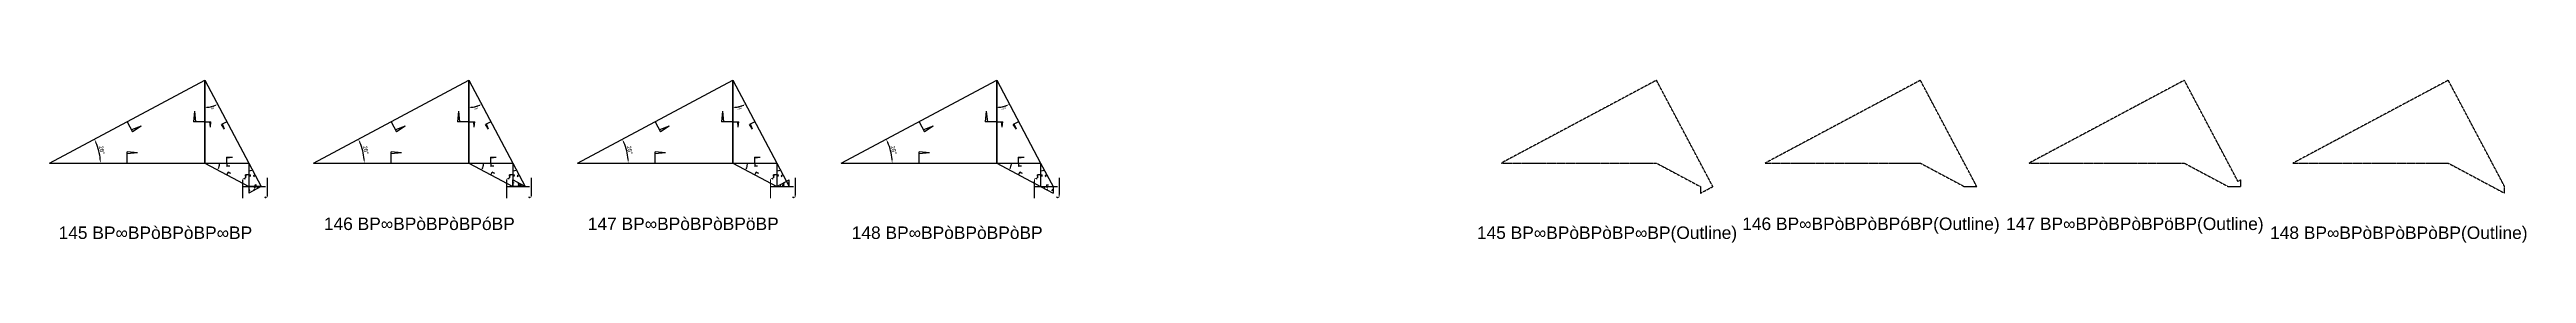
# Model space of a CAD drawing. Header units: millimetres. Extents: x 130908 to 599272, y -2842299 to 24518.
# Drawn here: x 283805 to 522955, y -1239774 to -1224141 of the extents above; entities that cross this region are included whole.
import ezdxf
from ezdxf.enums import TextEntityAlignment as Align

# ---------------------------------------------------------------- set-up
doc = ezdxf.new("R2010")
doc.units = ezdxf.units.MM
doc.header["$PDMODE"] = 35
doc.linetypes.add('DASHED', pattern=[19.05, 12.7, -6.35])
for name, color, linetype in [('BASE', 170, 'Continuous'), ('HYPOTENUSE', 20, 'Continuous'), ('PERPENDICULAR', 90, 'Continuous')]:
    doc.layers.add(name, color=color, linetype=linetype)
doc.styles.add('Arial', font='arial_0.ttf')
doc.dimstyles.new('ISO-25', dxfattribs={"dimtxt": 250, "dimasz": 100, "dimexe": 1.25, "dimexo": 0.625, "dimgap": 100, "dimtad": 1, "dimdec": 0, "dimtxsty": 'Arial', "dimcen": 2.5, "dimadec": 0, "dimazin": 0, "dimtfac": 1, "dimtdec": 0, "dimtmove": 0, "dimatfit": 3, "dimfxl": 1, "dimarcsym": 0})

# ---------------------------------------------------------------- blocks, each defined once
blk = doc.blocks.new('*D9')
at = {"color": 0, "lineweight": -2, "ltscale": 100, "transparency": 16777216}
blk.add_arc((0, 0), 4906, 4.08845, 23.91155, dxfattribs=at)
at = {"color": 0, "ltscale": 100, "transparency": 16777216}
for points in [[(4432, 1963), (4537, 2014), (4332, 2303)], [(4952, 352), (4835, 348), (4906, 0)]]:
    blk.add_solid(points, dxfattribs=at)
at = {"layer": 'Defpoints', "color": 0, "ltscale": 100, "transparency": 16777216}
for p in [(15000, 7976), (0, 0), (0, 0), (4841, 796), (15000, 0)]:
    blk.add_point(p, dxfattribs=at)
at = {"color": 0, "ltscale": 100, "transparency": 16777216, "insert": (5055, 1260), "char_height": 400, "attachment_point": 5, "rotation": 284, "style": 'Arial'}
blk.add_mtext('28°', dxfattribs=at)
blk = doc.blocks.new('SanjoyNathGeometrifyingTrigonometryFundamentalLockedSet')
at = {"color": 114, "linetype": 'DASHED', "ltscale": 100, "true_color": 0x139b48}
for p, q in [((14000, 4987.8), (13900, 3987.8)), ((14000, 4987.8), (14100, 3987.8)), ((15000, 3987.8), (13900, 3987.8))]:
    blk.add_line(p, q, dxfattribs=at)
at = {"color": 242, "linetype": 'DASHED', "ltscale": 100, "true_color": 0xcd2027}
for p, q in [((7500, 3987.8), (8016.4, 3016.6)), ((8852.4, 3574.3), (7922.5, 3193.2)), ((8852.4, 3574.3), (8016.4, 3016.6))]:
    blk.add_line(p, q, dxfattribs=at)
at = {"color": 159, "linetype": 'DASHED', "ltscale": 100, "true_color": 0x22346e}
for p, q in [((7500, 0), (7500, 1100)), ((8500, 1000), (7500, 1100)), ((8500, 1000), (7500, 900))]:
    blk.add_line(p, q, dxfattribs=at)
at = {"layer": 'BASE'}
blk.add_line((0, 0), (15000, 0), dxfattribs=at)
at = {"layer": 'HYPOTENUSE'}
blk.add_line((0, 0), (15000, 7975.6), dxfattribs=at)
at = {"layer": 'PERPENDICULAR'}
blk.add_line((15000, 0), (15000, 7975.6), dxfattribs=at)
at = {"color": 4, "ltscale": 100}
dim = blk.add_angular_dim_2l(base=(4841, 795.6), line1=((0, 0), (15000, 0)), line2=((0, 0), (15000, 7975.6)), dimstyle='ISO-25', override={"dimtxt": 400, "dimasz": 350, "dimgap": 100}, dxfattribs=at)
dim.commit()
dim.dimension.update_dxf_attribs({"geometry": '*D9', "text_midpoint": (5055.4, 1260.5)})

msp = doc.modelspace()

# ---------------------------------------------------------------- linework, layer by layer
at = {"linetype": 'DASHED', "ltscale": 70}
for p, q in [((302446, -1234371), (304844, -1234371)), ((327929, -1234371), (330327, -1234371)), ((353412, -1234371), (355809, -1234371)), ((378894, -1234371), (381292, -1234371))]:
    msp.add_line(p, q, dxfattribs=at)
at = {"linetype": 'DASHED'}
for points in [[(438960, -1224141), (423960, -1232116), (438960, -1232116), (443201, -1234371), (443201, -1235009), (444400, -1234371)], [(464443, -1232116), (468684, -1234371), (469883, -1234371), (464443, -1224141), (449443, -1232116)], [(495101, -1233874), (489926, -1224141), (474926, -1232116), (489926, -1232116), (494167, -1234371), (495366, -1234371), (495366, -1233734)], [(515409, -1224141), (500409, -1232116), (515409, -1232116), (520848, -1235009), (520848, -1234371)]]:
    msp.add_lwpolyline(points, close=True, dxfattribs=at)

# ---------------------------------------------------------------- block references
for p in [(283805, -1232116), (309287, -1232116), (334770, -1232116), (360253, -1232116)]:
    msp.add_blockref('SanjoyNathGeometrifyingTrigonometryFundamentalLockedSet', p, dxfattribs=at)
at = {"linetype": 'DASHED', "ltscale": 100}
for p, xscale, yscale, zscale, rotation in [((298805, -1224141), 0.531709431661479, 0.531709431661479, 0.531709431661479, 270), ((324287, -1224141), 0.531709431661479, 0.531709431661479, 0.531709431661479, 270), ((349770, -1224141), 0.531709431661479, 0.531709431661479, 0.531709431661479, 270), ((375253, -1224141), 0.531709431661479, 0.531709431661479, 0.531709431661479, 270), ((298805, -1232116), -0.282714919717773, 0.282714919717773, 0.282714919717773, 180), ((303045, -1232116), 0.150322189285358, 0.150322189285358, 0.150322189285358, 270), ((324287, -1232116), -0.282714919717773, 0.282714919717773, 0.282714919717773, 180), ((328528, -1232116), 0.150322189285358, 0.150322189285358, 0.150322189285358, 270), ((349770, -1232116), -0.282714919717773, 0.282714919717773, 0.282714919717773, 180), ((354011, -1232116), 0.150322189285358, 0.150322189285358, 0.150322189285358, 270), ((375253, -1232116), -0.282714919717773, 0.282714919717773, 0.282714919717773, 180), ((379494, -1232116), 0.150322189285358, 0.150322189285358, 0.150322189285358, 270), ((304244, -1234371), 0.07992772583102702, 0.07992772583102702, 0.07992772583102702, 180), ((379494, -1234371), -0.07992772583102702, 0.07992772583102702, 0.07992772583102702, 180)]:
    msp.add_blockref('SanjoyNathGeometrifyingTrigonometryFundamentalLockedSet', p, dxfattribs=dict(at, xscale=xscale, yscale=yscale, zscale=zscale, rotation=rotation))
at = {"linetype": 'DASHED', "ltscale": 100, "yscale": 0.07992772583102702, "zscale": 0.07992772583102702}
for p, xscale in [((329727, -1234371), -0.07992772583102702), ((354011, -1234371), 0.07992772583102702)]:
    msp.add_blockref('SanjoyNathGeometrifyingTrigonometryFundamentalLockedSet', p, dxfattribs=dict(at, xscale=xscale))

# ---------------------------------------------------------------- texts
at = {"linetype": 'DASHED', "ltscale": 100, "style": 'Arial'}
for s, p in [('⌠', (302446, -1234371)), ('⌡', (304844, -1234371)), ('⌠', (327929, -1234371)), ('⌡', (330327, -1234371)), ('⌠', (353412, -1234371)), ('⌡', (355809, -1234371)), ('⌠', (378894, -1234371)), ('⌡', (381292, -1234371)), ('145 BP∞BPòBPòBP∞BP', (294024, -1238812)), ('146 BP∞BPòBPòBPóBP', (319507, -1237952)), ('147 BP∞BPòBPòBPöBP', (344990, -1237952)), ('148 BP∞BPòBPòBPòBP', (370473, -1238812)), ('145 BP∞BPòBPòBP∞BP(Outline)', (434180, -1238812)), ('146 BP∞BPòBPòBPóBP(Outline)', (459663, -1237952)), ('147 BP∞BPòBPòBPöBP(Outline)', (485146, -1237952)), ('148 BP∞BPòBPòBPòBP(Outline)', (510629, -1238812))]:
    msp.add_text(s, height=1200, dxfattribs=at).set_placement(p, align=Align.MIDDLE_CENTER)

doc.saveas('drawing.dxf')
